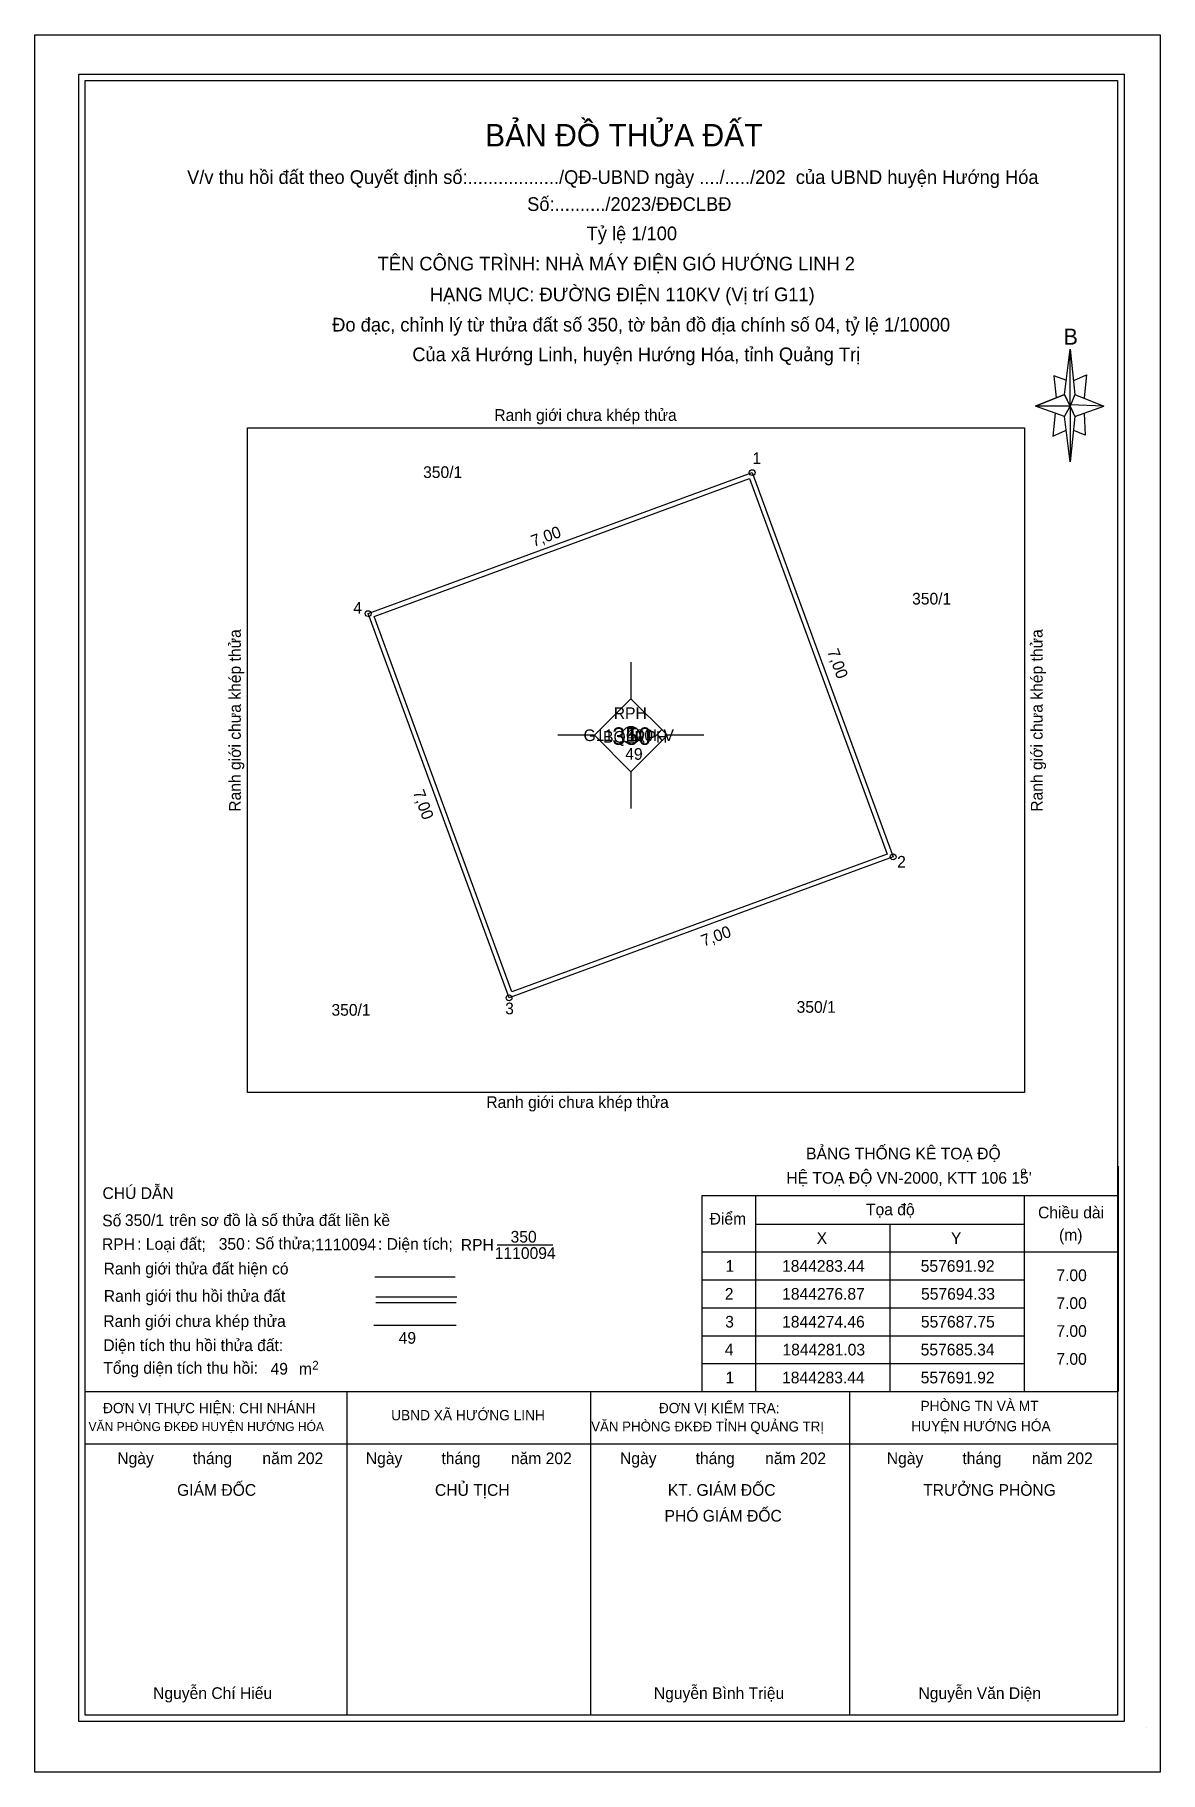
# Model space of a CAD drawing. Extents: x 554326 to 557938, y 1842406 to 1850283.
# Drawn here: x 557679.64 to 557698.9, y 1844261.22 to 1844290.93 of the extents above; entities that cross this region are included whole.
import ezdxf

# ---------------------------------------------------------------- set-up
doc = ezdxf.new("R2010")
doc.units = 0
for name, color, linetype in [('hsktNoiDung', 7, 'Continuous'), ('hsktTemplate', 7, 'Continuous'), ('Level 10', 7, 'Continuous'), ('Level 11', 7, 'Continuous'), ('Level 13', 7, 'Continuous'), ('Level 15', 7, 'Continuous'), ('Level 2', 7, 'Continuous'), ('Level 20', 7, 'Continuous'), ('Level 21', 7, 'Continuous'), ('Level 24', 7, 'Continuous'), ('Level 27', 7, 'Continuous'), ('Level 28', 7, 'Continuous'), ('Level 41', 7, 'Continuous'), ('Level 5', 7, 'Continuous'), ('Level 6', 7, 'Continuous'), ('Level 62', 7, 'Continuous'), ('NhanTuCan', 7, 'Continuous')]:
    doc.layers.add(name, color=color, linetype=linetype)

msp = doc.modelspace()

# ---------------------------------------------------------------- texts
at = {"layer": 'hsktNoiDung'}
for s, height, p in [('Số ', 0.2, (557680.795, 1844270.552)), ('350/1', 0.2, (557681.183, 1844270.559)), ('trên sơ đồ là số thửa đất liền kề', 0.2, (557681.946, 1844270.559)), ('RPH', 0.2, (557680.791, 1844270.148)), (': Loại đất;', 0.2, (557681.393, 1844270.151)), ('350', 0.2, (557682.788, 1844270.152)), (': Số thửa; ', 0.2, (557683.262, 1844270.159)), ('1110094', 0.2, (557684.44, 1844270.143)), (' : Diện tích;', 0.2, (557685.439, 1844270.151)), ('49', 0.2, (557683.675, 1844268.017)), ('m', 0.2, (557684.16, 1844268.017)), ('2', 0.15, (557684.387, 1844268.102))]:
    msp.add_text(s, height=height, dxfattribs=at).set_placement(p)
at = {"layer": 'hsktTemplate'}
for s, height, p in [('BẢN ĐỒ THỬA ĐẤT', 0.38401, (557687.345, 1844289.019)), ('V/v thu hồi đất theo Quyết định số:................../QĐ-UBND ngày ..../...../202  của UBND huyện Hướng Hóa', 0.233918, (557682.247, 1844288.377)), ('Số:........../2023/ĐĐCLBĐ', 0.23392, (557688.065, 1844287.916)), ('Tỷ lệ 1/100', 0.23392, (557689.082, 1844287.414)), ('TÊN CÔNG TRÌNH: NHÀ MÁY ĐIỆN GIÓ HƯỚNG LINH 2', 0.23392, (557685.508, 1844286.898)), ('HẠNG MỤC: ĐƯỜNG ĐIỆN 110KV (Vị trí G11)', 0.23392, (557686.4, 1844286.371)), ('Đo đạc, chỉnh lý từ thửa đất số 350, tờ bản đồ địa chính số 04, tỷ lệ 1/10000', 0.23392, (557684.73, 1844285.854)), ('B', 0.274, (557697.242, 1844285.629)), ('Của xã Hướng Linh, huyện Hướng Hóa, tỉnh Quảng Trị', 0.23392, (557686.1, 1844285.346)), ('Ranh giới chưa khép thửa', 0.2, (557687.503, 1844284.326)), ('Ranh giới chưa khép thửa', 0.2, (557687.367, 1844272.577)), ('BẢNG THỐNG KÊ TOẠ ĐỘ', 0.2, (557692.837, 1844271.697)), ("HỆ TOẠ ĐỘ VN-2000, KTT 106 15'", 0.2, (557692.499, 1844271.281)), ('o', 0.139, (557696.505, 1844271.432)), ('CHÚ DẪN', 0.2, (557680.8, 1844271.02)), ('Ranh giới thửa đất hiện có', 0.2, (557680.818, 1844269.73)), ('Ranh giới thu hồi thửa đất', 0.2, (557680.822, 1844269.262)), ('Ranh giới chưa khép thửa', 0.2, (557680.814, 1844268.832)), ('Diện tích thu hồi thửa đất:', 0.2, (557680.814, 1844268.419)), ('Tổng diện tích thu hồi:', 0.2, (557680.814, 1844268.031)), ('ĐƠN VỊ THỰC HIỆN: CHI NHÁNH', 0.17544, (557680.808, 1844267.357)), ('UBND XÃ HƯỚNG LINH', 0.17544, (557685.738, 1844267.236)), ('ĐƠN VỊ KIỂM TRA:', 0.17544, (557690.318, 1844267.357)), ('PHÒNG TN VÀ MT', 0.17544, (557694.795, 1844267.393)), ('VĂN PHÒNG ĐKĐĐ HUYỆN HƯỚNG HÓA', 0.15409, (557680.561, 1844267.051)), ('VĂN PHÒNG ĐKĐĐ TỈNH QUẢNG TRỊ', 0.16963, (557689.161, 1844267.044)), ('HUYỆN HƯỚNG HÓA', 0.17544, (557694.638, 1844267.049)), ('Ngày         tháng       năm 202', 0.2, (557681.053, 1844266.486)), ('Ngày         tháng       năm 202', 0.2, (557685.305, 1844266.486)), ('Ngày         tháng       năm 202', 0.2, (557689.654, 1844266.486)), ('Ngày         tháng       năm 202', 0.2, (557694.218, 1844266.486)), ('GIÁM ĐỐC', 0.2, (557682.076, 1844265.944)), (' CHỦ TỊCH', 0.2, (557686.413, 1844265.944)), ('KT. GIÁM ĐỐC', 0.2, (557690.472, 1844265.944)), ('TRƯỞNG PHÒNG', 0.2, (557694.84, 1844265.944)), ('PHÓ GIÁM ĐỐC', 0.2, (557690.415, 1844265.503)), ('Nguyễn Chí Hiếu', 0.2, (557681.666, 1844262.47)), ('Nguyễn Bình Triệu', 0.2, (557690.233, 1844262.47)), ('Nguyễn Văn Diện', 0.2, (557694.76, 1844262.47))]:
    msp.add_text(s, height=height, dxfattribs=at).set_placement(p)
at = {"layer": 'Level 13'}
for s, p in [('RPH', (557686.93, 1844270.135)), ('350', (557687.781, 1844270.274)), ('1110094', (557687.511, 1844269.995))]:
    msp.add_text(s, height=0.2, dxfattribs=at).set_placement(p)
at = {"layer": 'Level 15'}
msp.add_text('BQLRPH', height=0.2, dxfattribs=at).set_placement((557689.364, 1844278.823))
at = {"layer": 'Level 2'}
for p in [(557683.166, 1844277.642), (557696.883, 1844277.642)]:
    msp.add_text('Ranh giới chưa khép thửa', height=0.2, rotation=90, dxfattribs=at).set_placement(p)
at = {"layer": 'Level 20'}
msp.add_text('4', height=0.2, dxfattribs=at).set_placement((557689.771, 1844278.85))
at = {"layer": 'Level 21'}
for s, p in [('1', (557691.92, 1844283.587)), ('1', (557691.92, 1844283.587)), ('4', (557685.09, 1844281.03)), ('2', (557694.395, 1844276.686)), ('3', (557687.689, 1844274.178))]:
    msp.add_text(s, height=0.2, dxfattribs=at).set_placement(p)
at = {"layer": 'Level 24'}
msp.add_text('350', height=0.3, dxfattribs=at).set_placement((557689.52, 1844278.785))
at = {"layer": 'Level 27'}
for s, p in [('Tọa độ', (557693.862, 1844270.742)), ('Điểm', (557691.187, 1844270.583)), ('Chiều dài', (557696.805, 1844270.689)), ('X', (557693.018, 1844270.252)), ('Y', (557695.315, 1844270.252)), ('(m)', (557697.165, 1844270.305)), ('1', (557691.459, 1844269.775)), ('1844283.44', (557692.426, 1844269.775)), ('557691.92', (557694.798, 1844269.775)), ('7.00', (557697.119, 1844269.616)), ('2', (557691.447, 1844269.298)), ('1844276.87', (557692.428, 1844269.298)), ('557694.33', (557694.804, 1844269.298)), ('7.00', (557697.119, 1844269.139)), ('3', (557691.453, 1844268.821)), ('1844274.46', (557692.427, 1844268.821)), ('557687.75', (557694.801, 1844268.821)), ('7.00', (557697.119, 1844268.662)), ('4', (557691.446, 1844268.344)), ('1844281.03', (557692.433, 1844268.344)), ('557685.34', (557694.797, 1844268.344)), ('7.00', (557697.119, 1844268.185)), ('1', (557691.459, 1844267.867)), ('1844283.44', (557692.426, 1844267.867)), ('557691.92', (557694.798, 1844267.867))]:
    msp.add_text(s, height=0.2, dxfattribs=at).set_placement(p)
at = {"layer": 'Level 28'}
msp.add_text('G11 - 100KV', height=0.2, dxfattribs=at).set_placement((557689.03, 1844278.85))
at = {"layer": 'Level 5'}
for rotation, p in [(20.1477, (557688.176, 1844282.168)), (290.1477, (557693.195, 1844280.386)), (290.1477, (557686.106, 1844277.976)), (20.1477, (557691.085, 1844275.333))]:
    msp.add_text('7,00', height=0.2, rotation=rotation, dxfattribs=at).set_placement(p)
for p in [(557689.743, 1844278.53), (557685.867, 1844268.545)]:
    msp.add_text('49', height=0.2, dxfattribs=at).set_placement(p)
at = {"layer": 'Level 6'}
for p in [(557689.743, 1844278.53), (557685.867, 1844268.545)]:
    msp.add_text('49', height=0.2, dxfattribs=at).set_placement(p)
at = {"layer": 'Level 62'}
msp.add_text('RPH', height=0.2, dxfattribs=at).set_placement((557689.547, 1844279.227))
at = {"layer": 'NhanTuCan'}
for p in [(557686.285, 1844283.349), (557694.651, 1844281.185), (557684.717, 1844274.154), (557692.675, 1844274.204)]:
    msp.add_text('350/1', height=0.2, dxfattribs=at).set_placement(p)

# ---------------------------------------------------------------- linework, layer by layer
at = {"layer": 'hsktTemplate'}
for p, q in [((557697.256, 1844284.777), (557697.356, 1844285.552)), ((557697.296, 1844285.016), (557697.078, 1844285.095)), ((557697.078, 1844285.095), (557697.117, 1844284.717)), ((557697.415, 1844285.016), (557697.634, 1844285.115)), ((557697.634, 1844285.115), (557697.594, 1844284.717)), ((557697.256, 1844284.777), (557696.76, 1844284.578)), ((557696.76, 1844284.578), (557697.256, 1844284.777)), ((557697.356, 1844284.578), (557697.256, 1844284.777)), ((557697.256, 1844284.777), (557697.435, 1844284.4)), ((557697.932, 1844284.578), (557697.356, 1844284.598)), ((557697.356, 1844284.598), (557697.356, 1844284.578)), ((557697.435, 1844284.777), (557697.932, 1844284.578)), ((557697.256, 1844284.4), (557696.76, 1844284.578)), ((557697.356, 1844284.578), (557696.76, 1844284.578)), ((557697.098, 1844284.459), (557697.058, 1844284.062)), ((557697.356, 1844284.578), (557697.435, 1844284.4)), ((557697.435, 1844284.4), (557697.356, 1844283.625)), ((557697.435, 1844284.4), (557697.932, 1844284.578)), ((557697.435, 1844284.4), (557697.932, 1844284.578)), ((557697.594, 1844284.459), (557697.614, 1844284.082)), ((557697.058, 1844284.062), (557697.276, 1844284.161)), ((557697.614, 1844284.082), (557697.415, 1844284.161)), ((557685.457, 1844269.691), (557686.832, 1844269.691)), ((557685.478, 1844269.344), (557686.861, 1844269.344)), ((557685.478, 1844269.251), (557686.852, 1844269.251)), ((557680.503, 1844267.728), (557698.167, 1844267.728)), ((557684.987, 1844262.2), (557684.987, 1844267.728)), ((557689.155, 1844262.2), (557689.155, 1844267.728)), ((557693.584, 1844262.2), (557693.584, 1844267.728)), ((557680.503, 1844266.835), (557698.167, 1844266.835)), ((557698.653, 1844261.985), (557698.653, 1844261.985)), ((557698.653, 1844261.985), (557698.653, 1844261.985)), ((557698.653, 1844261.985), (557698.653, 1844261.985))]:
    msp.add_line(p, q, dxfattribs=at)
for points in [[(557680.395, 1844290.257), (557698.276, 1844290.257), (557698.276, 1844262.085), (557680.395, 1844262.085)], [(557680.503, 1844290.149), (557698.167, 1844290.149), (557698.167, 1844262.193), (557680.503, 1844262.193)], [(557697.356, 1844285.552), (557697.435, 1844284.777), (557697.356, 1844284.578)], [(557697.356, 1844284.578), (557697.356, 1844283.625), (557697.256, 1844284.4)], [(557683.282, 1844284.204), (557696.575, 1844284.204), (557696.575, 1844272.839), (557683.282, 1844272.839)]]:
    msp.add_lwpolyline(points, close=True, dxfattribs=at)
msp.add_lwpolyline([(557686.848, 1844268.856), (557685.444, 1844268.856)], dxfattribs=at)
at = {"layer": 'Level 10'}
msp.add_lwpolyline([(557694.326, 1844276.87), (557687.755, 1844274.459), (557685.344, 1844281.03), (557691.915, 1844283.441), (557694.326, 1844276.87)], dxfattribs=at)
at = {"layer": 'Level 11'}
for p, q in [((557689.84, 1844280.2), (557689.84, 1844279.575)), ((557689.84, 1844279.575), (557689.215, 1844278.95)), ((557690.465, 1844278.95), (557689.84, 1844279.575)), ((557689.215, 1844278.95), (557688.59, 1844278.95)), ((557689.215, 1844278.95), (557689.84, 1844278.325)), ((557689.84, 1844278.325), (557690.465, 1844278.95)), ((557691.09, 1844278.95), (557690.465, 1844278.95)), ((557689.84, 1844278.325), (557689.84, 1844277.7))]:
    msp.add_line(p, q, dxfattribs=at)
msp.add_circle((557689.84, 1844278.95), 0.15, dxfattribs=at)
at = {"layer": 'Level 13'}
msp.add_lwpolyline([(557687.553, 1844270.235), (557688.502, 1844270.235)], dxfattribs=at)
at = {"layer": 'Level 2'}
msp.add_lwpolyline([(557679.64, 1844290.929), (557698.896, 1844290.929), (557698.896, 1844261.217), (557679.64, 1844261.217)], close=True, dxfattribs=at)
at = {"layer": 'Level 21'}
for centre in [(557691.915, 1844283.441), (557685.344, 1844281.03), (557694.326, 1844276.87), (557687.755, 1844274.459)]:
    msp.add_circle(centre, 0.05, dxfattribs=at)
at = {"layer": 'Level 27'}
for p, q in [((557698.176, 1844271.583), (557698.176, 1844267.728)), ((557691.056, 1844271.08), (557698.176, 1844271.08)), ((557691.056, 1844271.08), (557691.056, 1844267.728)), ((557691.974, 1844271.08), (557691.974, 1844267.728)), ((557696.568, 1844271.08), (557696.568, 1844267.728)), ((557691.974, 1844270.591), (557696.568, 1844270.591)), ((557694.271, 1844270.591), (557694.271, 1844267.728)), ((557691.056, 1844270.114), (557698.176, 1844270.114)), ((557691.056, 1844269.636), (557696.568, 1844269.636)), ((557691.056, 1844269.159), (557696.568, 1844269.159)), ((557691.056, 1844268.682), (557696.568, 1844268.682)), ((557691.056, 1844268.205), (557696.568, 1844268.205)), ((557691.056, 1844267.728), (557698.176, 1844267.728))]:
    msp.add_line(p, q, dxfattribs=at)
at = {"layer": 'Level 41'}
msp.add_lwpolyline([(557694.224, 1844276.917), (557687.802, 1844274.561), (557685.446, 1844280.983), (557691.868, 1844283.339)], close=True, dxfattribs=at)

msp.set_redraw_order([(e.dxf.handle, doc.entitydb.next_handle()) for e in msp.query("TEXT MTEXT ATTDEF DIMENSION ARC_DIMENSION")])  # texts and dimensions are drawn at this point

doc.saveas('drawing.dxf')
